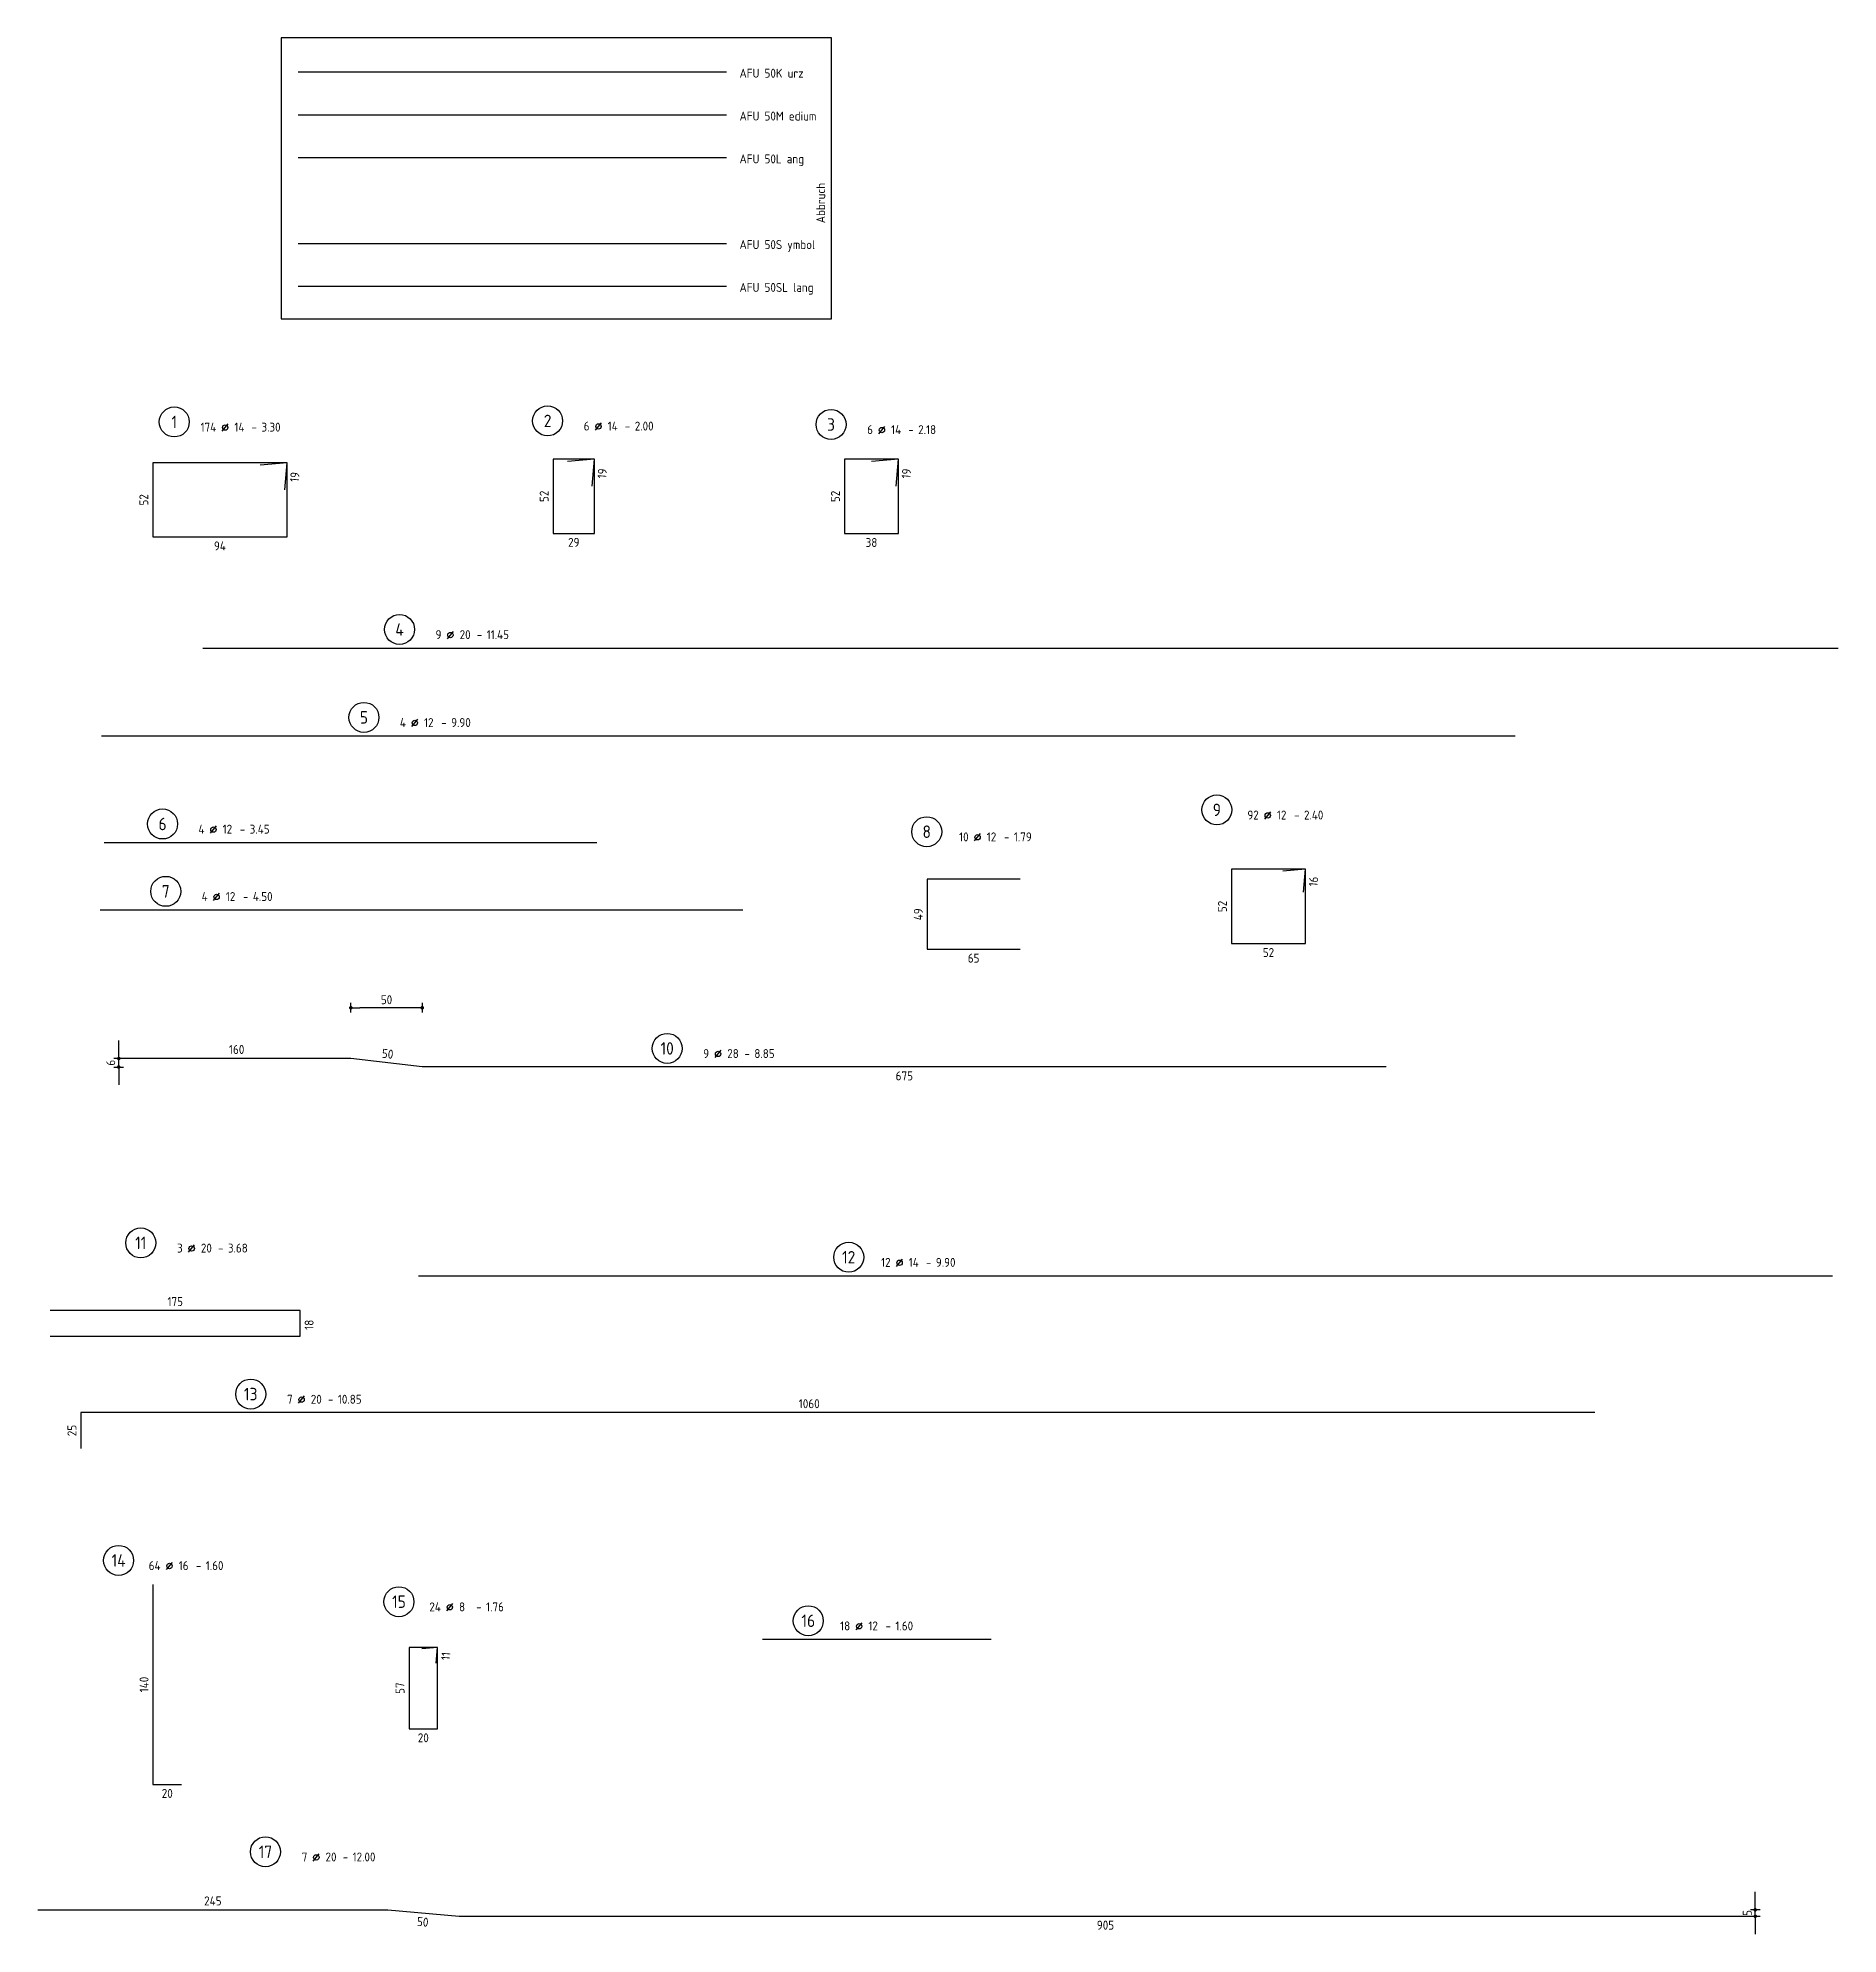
# Model space of a CAD drawing. Extents: x -8.7 to 34.4, y 0 to 21.
# Drawn here: x 21.83 to 34.43, y 2.53 to 15.8 of the extents above; entities that cross this region are included whole.
import ezdxf
from ezdxf.enums import TextEntityAlignment as Align

# ---------------------------------------------------------------- set-up
doc = ezdxf.new("R2010")
doc.units = 0
doc.header["$LTSCALE"] = 0.25
doc.linetypes.add('AUSGEZOGEN', pattern=[1000.01, 1000, 0.01])
for name, color, linetype in [('AFU', 7, 'Continuous'), ('MASSE', 7, 'Continuous'), ('RND', 7, 'Continuous')]:
    doc.layers.add(name, color=color, linetype=linetype)
doc.styles.add('txt', font='isocp.shx')
doc.linetypes.add('ABBRUCH', pattern='A,0.15,-0.15,["x",Standard,S=0.07,R=0,X=-0.1,Y=-0.0238],-0.005', length=0.305)
doc.linetypes.add('AFU_50K', pattern='A,0.15,["/",Standard,S=0.2,R=0,X=-0.01,Y=-0.1],0.07,["/",Standard,S=0.2,R=0,X=-0.01,Y=-0.1],0.15', length=0.37)
doc.linetypes.add('AFU_50L', pattern='A,0.75,["/",Standard,S=0.2,R=0,X=-0.01,Y=-0.1],0.07,["/",Standard,S=0.2,R=0,X=-0.01,Y=-0.1],0.75', length=1.57)
doc.linetypes.add('AFU_50M', pattern='A,0.45,["/",Standard,S=0.2,R=0,X=-0.01,Y=-0.1],0.07,["/",Standard,S=0.2,R=0,X=-0.01,Y=-0.1],0.45', length=0.97)
doc.linetypes.add('AFU_50S', pattern='A,0,-0.15,["/",Standard,S=0.2,R=0,X=-0.01,Y=-0.1],0,-0.07,["/",Standard,S=0.2,R=0,X=-0.01,Y=-0.1],-0.15', length=0.37)
doc.linetypes.add('AFU_50SL', pattern='A,0,-0.75,["/",Standard,S=0.2,R=0,X=-0.01,Y=-0.1],0,-0.07,["/",Standard,S=0.2,R=0,X=-0.01,Y=-0.1],-0.75', length=1.57)
doc.dimstyles.new('DOT_I', dxfattribs={"dimscale": 0.25, "dimtxt": 0.25, "dimasz": 0.25, "dimexe": 0.1, "dimexo": 0.3, "dimgap": 0.1, "dimtad": 1, "dimdec": 3, "dimzin": 3, "dimtxsty": 'txt', "dimblk": 'DOT', "dimblk1": 'DOT', "dimblk2": 'DOT', "dimsah": 1, "dimcen": 0.1, "dimse1": 1, "dimse2": 1, "dimazin": 0, "dimtfac": 1, "dimtdec": 4, "dimtix": 1, "dimtmove": 2, "dimatfit": 3, "dimfxl": 0, "dimtvp": 1, "dimtolj": 1, "dimtzin": 0, "dimarcsym": 0})

msp = doc.modelspace()

# ---------------------------------------------------------------- texts
at = {"layer": 'AFU', "color": 8, "linetype": 'AFU_50K', "style": 'txt'}
msp.add_text('AFU 50K urz', height=0.0625, dxfattribs=at).set_placement((26.738, 15.5252))
at = {"layer": 'AFU', "color": 8, "linetype": 'AFU_50M', "style": 'txt'}
msp.add_text('AFU 50M edium', height=0.0625, dxfattribs=at).set_placement((26.738, 15.2252))
at = {"layer": 'AFU', "color": 8, "linetype": 'AFU_50L', "style": 'txt'}
msp.add_text('AFU 50L ang', height=0.0625, dxfattribs=at).set_placement((26.738, 14.9252))
at = {"layer": 'AFU', "color": 8, "linetype": 'ABBRUCH', "style": 'txt'}
msp.add_text('Abbruch', height=0.0625, rotation=90, dxfattribs=at).set_placement((27.3375, 14.5062))
at = {"layer": 'AFU', "color": 8, "linetype": 'AFU_50S', "style": 'txt'}
msp.add_text('AFU 50S ymbol', height=0.0625, dxfattribs=at).set_placement((26.738, 14.3252))
at = {"layer": 'AFU', "color": 8, "linetype": 'AFU_50SL', "style": 'txt'}
msp.add_text('AFU 50SL lang', height=0.0625, dxfattribs=at).set_placement((26.738, 14.0252))
at = {"layer": 'RND', "color": 7, "linetype": 'AUSGEZOGEN', "style": 'txt'}
for s, height, rotation, p in [('19', 0.0625, 84.99986, (23.6233, 12.7292)), ('19', 0.0625, 84.99986, (25.7762, 12.7539)), ('19', 0.0625, 84.99986, (27.9058, 12.7532)), ('52', 0.0625, 90, (25.3697, 12.594)), ('52', 0.0625, 90, (27.4093, 12.5933)), ('52', 0.0625, 90, (22.5668, 12.5693)), ('16', 0.0625, 84.99986, (30.7568, 9.897)), ('49', 0.0625, 90, (27.9893, 9.6675)), ('52', 0.0625, 90, (30.119, 9.7222)), ('50', 0.063, 353.15723, (24.2739, 8.6905)), ('18', 0.0625, 90, (23.7239, 6.7933)), ('25', 0.063, 90, (22.0633, 6.0531)), ('11', 0.0625, 84.99986, (24.681, 4.4736)), ('140', 0.063, 90, (22.5682, 4.2743)), ('57', 0.0625, 90, (24.361, 4.2488)), ('50', 0.063, 354.85724, (24.5195, 2.6123))]:
    msp.add_text(s, height=height, rotation=rotation, dxfattribs=at).set_placement(p, align=Align.MIDDLE)
for s, height, p in [('94', 0.0625, (23.0993, 12.2468)), ('29', 0.0625, (25.5772, 12.2715)), ('38', 0.0625, (27.6618, 12.2708)), ('52', 0.0625, (30.4415, 9.3997)), ('65', 0.0625, (28.3768, 9.36)), ('160', 0.063, (23.2165, 8.721)), ('675', 0.063, (27.8915, 8.536)), ('175', 0.0625, (22.7864, 6.9558)), ('1060', 0.063, (27.2258, 6.2406)), ('20', 0.0625, (24.5235, 3.9013)), ('20', 0.063, (22.7307, 3.5118)), ('245', 0.063, (23.0501, 2.7596)), ('905', 0.063, (29.3001, 2.5896))]:
    msp.add_text(s, height=height, dxfattribs=at).set_placement(p, align=Align.MIDDLE)

# ---------------------------------------------------------------- blocks, each defined once
blk = doc.blocks.new('RND_AUSZ')
at = {"layer": 'RND', "color": 7, "linetype": 'Continuous'}
blk.add_line((1.341, 0.262), (1.509, 0.466), dxfattribs=at)
at = {"layer": 'RND', "color": 1, "linetype": 'Continuous'}
blk.add_circle((0, 0.52), 0.42, dxfattribs=at)
at = {"layer": 'RND', "color": 7, "linetype": 'Continuous'}
blk.add_circle((1.425, 0.364), 0.075, dxfattribs=at)
at = {"layer": 'RND', "color": 7, "linetype": 'Continuous', "style": 'txt'}
blk.add_text('-', height=0.25, dxfattribs=at).set_placement((2.163, 0.25))
at = {"layer": 'RND', "color": 1, "linetype": 'Continuous', "style": 'txt'}
blk.add_attdef('POS', text='', height=0.35, dxfattribs=at).set_placement((0, 0.52), align=Align.MIDDLE)
at = {"layer": 'RND', "color": 7, "linetype": 'Continuous', "style": 'txt'}
for tag, p in [('WIEOFT', (-0.536, 0.25)), ('STK', (1.174, 0.25))]:
    blk.add_attdef(tag, text='', height=0.25, dxfattribs=at).set_placement(p, align=Align.RIGHT)
for tag, p in [('DS', (1.683, 0.25)), ('LANG', (2.441, 0.25)), ('TEXT', (3.669, 0.25))]:
    blk.add_attdef(tag, p, '', height=0.25, dxfattribs=at)
blk = doc.blocks.new('DOT')
at = {"layer": 'MASSE', "color": 7, "linetype": 'Continuous'}
for p, q in [((0, 0), (-1, 0)), ((0, 0.54), (0, -0.54))]:
    blk.add_line(p, q, dxfattribs=at)
at = {"layer": 'MASSE', "color": 7, "linetype": 'Continuous', "const_width": 0.2}
blk.add_lwpolyline([(-0.1, 0, 1), (0.1, 0, 1)], format="xyb", close=True, dxfattribs=at)
blk = doc.blocks.new('*D24')
at = {"layer": 'Defpoints', "color": 0, "linetype": 'AUSGEZOGEN', "transparency": 16777216}
for p in [(22.391, 8.658), (22.391, 8.658), (22.391, 8.598)]:
    blk.add_point(p, dxfattribs=at)
at = {"layer": 'RND', "color": 0, "linetype": 'AUSGEZOGEN', "lineweight": -2, "transparency": 16777216}
for p, q in [((22.391, 8.721), (22.391, 8.783)), ((22.391, 8.598), (22.391, 8.658)), ((22.391, 8.536), (22.391, 8.473))]:
    blk.add_line(p, q, dxfattribs=at)
at = {"layer": 'RND', "color": 0, "linetype": 'AUSGEZOGEN', "lineweight": -2, "transparency": 16777216, "xscale": 0.0625, "yscale": 0.0625, "zscale": 0.0625}
for p, rotation in [((22.391, 8.658), 270), ((22.391, 8.598), 90)]:
    blk.add_blockref('DOT', p, dxfattribs=dict(at, rotation=rotation))
at = {"layer": 'RND', "color": 0, "linetype": 'AUSGEZOGEN', "transparency": 16777216, "insert": (22.335, 8.628), "char_height": 0.0625, "attachment_point": 5, "rotation": 90, "style": 'txt'}
blk.add_mtext('\\A1;6', dxfattribs=at)
blk = doc.blocks.new('*D37')
at = {"layer": 'Defpoints', "color": 0, "linetype": 'AUSGEZOGEN', "transparency": 16777216}
for p in [(33.85, 2.697), (33.85, 2.697), (33.85, 2.652)]:
    blk.add_point(p, dxfattribs=at)
at = {"layer": 'RND', "color": 0, "linetype": 'AUSGEZOGEN', "lineweight": -2, "transparency": 16777216}
for p, q in [((33.85, 2.76), (33.85, 2.822)), ((33.85, 2.652), (33.85, 2.697)), ((33.85, 2.59), (33.85, 2.527))]:
    blk.add_line(p, q, dxfattribs=at)
at = {"layer": 'RND', "color": 0, "linetype": 'AUSGEZOGEN', "lineweight": -2, "transparency": 16777216, "xscale": 0.0625, "yscale": 0.0625, "zscale": 0.0625}
for p, rotation in [((33.85, 2.697), 270), ((33.85, 2.652), 90)]:
    blk.add_blockref('DOT', p, dxfattribs=dict(at, rotation=rotation))
at = {"layer": 'RND', "color": 0, "linetype": 'AUSGEZOGEN', "transparency": 16777216, "insert": (33.794, 2.675), "char_height": 0.0625, "attachment_point": 5, "rotation": 90, "style": 'txt'}
blk.add_mtext('\\A1;5', dxfattribs=at)
blk = doc.blocks.new('*D53')
at = {"layer": 'Defpoints', "color": 0, "linetype": 'AUSGEZOGEN', "transparency": 16777216}
for p in [(24.016, 9.013), (24.016, 9.013), (24.516, 9.013)]:
    blk.add_point(p, dxfattribs=at)
at = {"layer": 'MASSE', "color": 0, "linetype": 'AUSGEZOGEN', "lineweight": -2, "transparency": 16777216}
blk.add_line((24.454, 9.013), (24.079, 9.013), dxfattribs=at)
at = {"layer": 'MASSE', "color": 0, "linetype": 'AUSGEZOGEN', "lineweight": -2, "transparency": 16777216, "xscale": 0.0625, "yscale": 0.0625, "zscale": 0.0625, "rotation": 180}
blk.add_blockref('DOT', (24.016, 9.013), dxfattribs=at)
at = {"layer": 'MASSE', "color": 0, "linetype": 'AUSGEZOGEN', "lineweight": -2, "transparency": 16777216, "xscale": 0.0625, "yscale": 0.0625, "zscale": 0.0625}
blk.add_blockref('DOT', (24.516, 9.013), dxfattribs=at)
at = {"layer": 'MASSE', "color": 0, "linetype": 'AUSGEZOGEN', "transparency": 16777216, "insert": (24.266, 9.069), "char_height": 0.0625, "attachment_point": 5, "style": 'txt'}
blk.add_mtext('\\A1;50', dxfattribs=at)

# ---------------------------------------------------------------- dimensions: what is measured, and where the dimension line sits
at = {"layer": 'MASSE', "color": 7, "linetype": 'AUSGEZOGEN'}
dim = msp.add_linear_dim(base=(24.0165, 9.0126), p1=(24.5165, 9.0126), p2=(24.0165, 9.0126), dimstyle='DOT_I', override={"dimdec": 0, "dimlfac": 100}, dxfattribs=at)
dim.commit()
dim.dimension.update_dxf_attribs({"geometry": '*D53', "text_midpoint": (24.2665, 9.0688)})
at = {"layer": 'RND', "color": 7, "linetype": 'AUSGEZOGEN'}
for base, p1, p2, override, picture, middle in [((22.3915, 8.6585), (22.3915, 8.5985), (22.3915, 8.6585), {"dimdec": 0, "dimlfac": 100}, '*D24', (22.3352, 8.6285)), ((33.8500861132, 2.6970905376), (33.8500861132, 2.6520905376), (33.8500861132, 2.6970905376), {"dimdec": 0, "dimlfac": 100, "dimrnd": 0.0005}, '*D37', (33.7938361132, 2.6745905376))]:
    dim = msp.add_linear_dim(base=base, p1=p1, p2=p2, angle=90, dimstyle='DOT_I', override=override, dxfattribs=at)
    dim.commit()
    dim.dimension.update_dxf_attribs({"geometry": picture, "text_midpoint": middle})

# ---------------------------------------------------------------- linework, layer by layer
at = {"layer": 'AFU', "color": 8, "linetype": 'AFU_50K'}
msp.add_line((26.6468, 15.5629), (23.6468, 15.5629), dxfattribs=at)
at = {"layer": 'AFU', "color": 8, "linetype": 'AFU_50M'}
msp.add_line((26.6468, 15.2629), (23.6468, 15.2629), dxfattribs=at)
at = {"layer": 'AFU', "color": 8, "linetype": 'AFU_50L'}
msp.add_line((26.6468, 14.9629), (23.6468, 14.9629), dxfattribs=at)
at = {"layer": 'AFU', "color": 8, "linetype": 'AFU_50S'}
msp.add_line((26.6468, 14.3629), (23.6468, 14.3629), dxfattribs=at)
at = {"layer": 'AFU', "color": 8, "linetype": 'AFU_50SL'}
msp.add_line((26.6468, 14.0629), (23.6468, 14.0629), dxfattribs=at)
at = {"layer": 'AFU', "color": 8, "linetype": 'ABBRUCH'}
msp.add_lwpolyline([(23.5283, 13.8367), (27.3828, 13.8367), (27.3828, 15.8035), (23.5283, 15.8035)], close=True, dxfattribs=at)
at = {"layer": 'RND', "color": 1, "linetype": 'AUSGEZOGEN'}
for points in [[(23.5528, 12.64), (23.5693, 12.8293), (22.6293, 12.8293), (22.6293, 12.3093), (23.5693, 12.3093), (23.5693, 12.8293), (23.3801, 12.8127)], [(25.7057, 12.6647), (25.7222, 12.854), (25.4322, 12.854), (25.4322, 12.334), (25.7222, 12.334), (25.7222, 12.854), (25.5329, 12.8374)], [(27.8352, 12.664), (27.8518, 12.8533), (27.4718, 12.8533), (27.4718, 12.3333), (27.8518, 12.3333), (27.8518, 12.8533), (27.6625, 12.8368)], [(22.9798, 11.5317), (34.4298, 11.5317)], [(22.2698, 10.9161), (32.1698, 10.9161)], [(22.289, 10.1696), (25.739, 10.1696)], [(30.6876, 9.8228), (30.7015, 9.9822), (30.1815, 9.9822), (30.1815, 9.4622), (30.7015, 9.4622), (30.7015, 9.9822), (30.5421, 9.9682)], [(28.7018, 9.9125), (28.0518, 9.9125), (28.0518, 9.4225), (28.7018, 9.4225)], [(22.2603, 9.6981), (26.7603, 9.6981)], [(31.2665, 8.5985), (24.5165, 8.5985), (24.0165, 8.6585), (22.4165, 8.6585)], [(24.4907, 7.1362), (34.3907, 7.1362)], [(21.9114, 6.7133), (23.6614, 6.7133), (23.6614, 6.8933), (21.9114, 6.8933)], [(32.7258, 6.1781), (22.1258, 6.1781), (22.1258, 5.9281)], [(22.6307, 4.9743), (22.6307, 3.5743), (22.8307, 3.5743)], [(24.6139, 4.4242), (24.6235, 4.5338), (24.4235, 4.5338), (24.4235, 3.9638), (24.6235, 3.9638), (24.6235, 4.5338), (24.5139, 4.5242)], [(26.8988, 4.591), (28.4988, 4.591)], [(21.8251, 2.6971), (24.2751, 2.6971), (24.7751, 2.6521), (33.8251, 2.6521)]]:
    msp.add_lwpolyline(points, dxfattribs=at)

# ---------------------------------------------------------------- block references
at = {"layer": 'RND', "color": 7, "linetype": 'AUSGEZOGEN', "xscale": 0.25, "yscale": 0.25, "zscale": 0.25}
for p, values in [((22.7799, 12.9845), {'POS': '1', 'STK': '174', 'DS': '14', 'LANG': '3.30'}), ((25.394, 12.992), {'POS': '2', 'STK': '6', 'DS': '14', 'LANG': '2.00'}), ((27.3785, 12.967), {'POS': '3', 'STK': '6', 'DS': '14', 'LANG': '2.18'}), ((24.3572, 11.5317), {'POS': '4', 'STK': '9', 'DS': '20', 'LANG': '11.45'}), ((30.0799, 10.2684), {'POS': '9', 'STK': '92', 'DS': '12', 'LANG': '2.40'}), ((28.0484, 10.1156), {'POS': '8', 'STK': '10', 'DS': '12', 'LANG': '1.79'}), ((22.5453, 7.2364), {'POS': '11', 'STK': '3', 'DS': '20', 'LANG': '3.68'}), ((24.353, 4.7243), {'POS': '15', 'STK': '24', 'DS': '8', 'LANG': '1.76'})]:
    msp.add_blockref('RND_AUSZ', p, dxfattribs=at).add_auto_attribs(values)
at = {"layer": 'RND', "color": 1, "linetype": 'AUSGEZOGEN', "xscale": 0.25, "yscale": 0.25, "zscale": 0.25}
for p, values in [((24.1081, 10.9161), {'POS': '5', 'STK': '4', 'DS': '12', 'LANG': '9.90'}), ((26.2311, 8.5985), {'POS': '10', 'STK': '9', 'DS': '28', 'LANG': '8.85'}), ((27.5021, 7.1362), {'POS': '12', 'STK': '12', 'DS': '14', 'LANG': '9.90'}), ((23.315, 6.1781), {'POS': '13', 'STK': '7', 'DS': '20', 'LANG': '10.85'}), ((22.3902, 5.0133), {'POS': '14', 'STK': '64', 'DS': '16', 'LANG': '1.60'}), ((27.2192, 4.591), {'POS': '16', 'STK': '18', 'DS': '12', 'LANG': '1.60'})]:
    msp.add_blockref('RND_AUSZ', p, dxfattribs=at).add_auto_attribs(values)
at = {"layer": 'RND', "color": 102, "linetype": 'AUSGEZOGEN', "xscale": 0.25, "yscale": 0.25, "zscale": 0.25}
for p, values in [((22.6979, 10.1696), {'POS': '6', 'STK': '4', 'DS': '12', 'LANG': '3.45'}), ((22.72, 9.6981), {'POS': '7', 'STK': '4', 'DS': '12', 'LANG': '4.50'})]:
    msp.add_blockref('RND_AUSZ', p, dxfattribs=at).add_auto_attribs(values)
at = {"layer": 'RND', "color": 191, "linetype": 'AUSGEZOGEN', "xscale": 0.25, "yscale": 0.25, "zscale": 0.25}
msp.add_blockref('RND_AUSZ', (23.4182, 2.9732), dxfattribs=at).add_auto_attribs({'POS': '17', 'STK': '7', 'DS': '20', 'LANG': '12.00'})

msp.set_redraw_order([(e.dxf.handle, doc.entitydb.next_handle()) for e in msp.query("TEXT MTEXT ATTDEF DIMENSION ARC_DIMENSION")])  # texts and dimensions are drawn at this point

doc.saveas('drawing.dxf')
